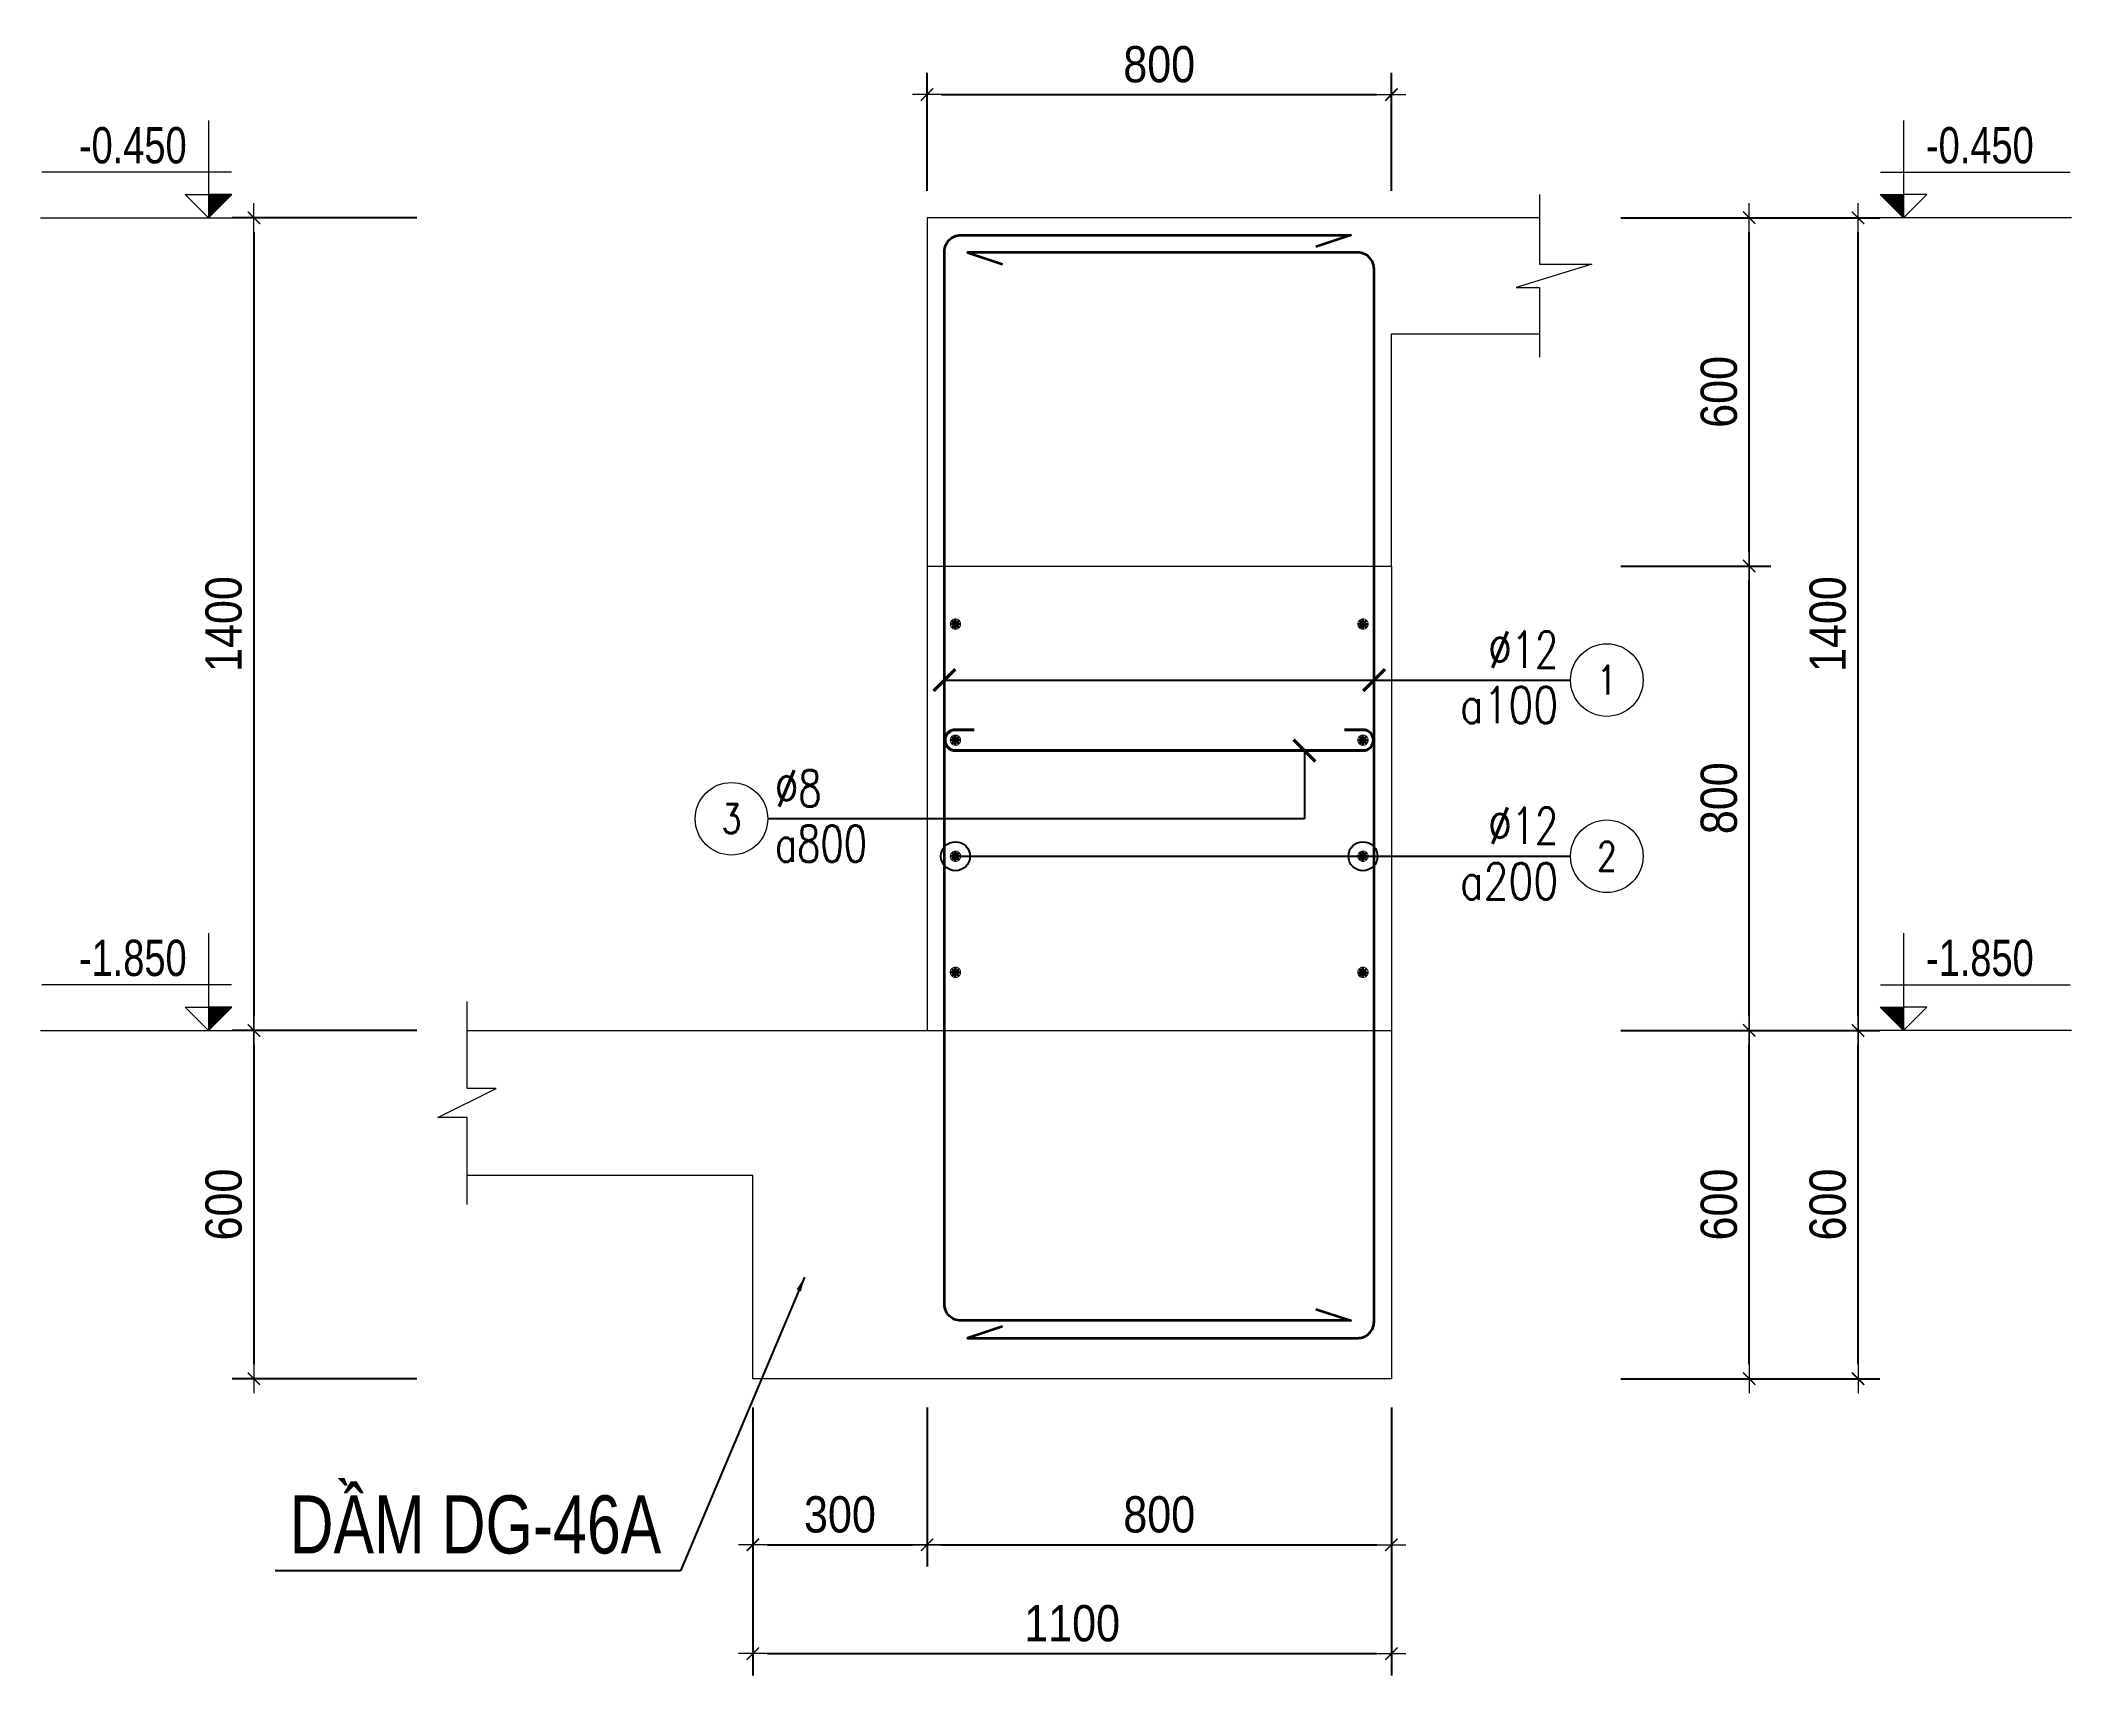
# Model space of a CAD drawing. Header units: millimetres. Extents: x -172050 to 1089997, y 452920 to 1051687.
# Drawn here: x 525090 to 528588, y 452920 to 455736 of the extents above; entities that cross this region are included whole.
import ezdxf
from ezdxf.enums import TextEntityAlignment as Align

# ---------------------------------------------------------------- set-up
doc = ezdxf.new("R2010")
doc.units = ezdxf.units.MM
doc.header["$MEASUREMENT"] = 0
doc.linetypes.add('HIDDEN', pattern=[9.525, 6.35, -3.175])
doc.layers.get('Defpoints').update_dxf_attribs({"color": 151, "lineweight": 9})
for name, color, linetype, lineweight in [('NDC_S_ANNO', 7, 'Continuous', 20), ('NDC_S_BREAK-LINE', 1, 'Continuous', 15), ('NDC_S_CONTINUOUS', 3, 'Continuous', 20), ('NDC_S_DIM', 1, 'Continuous', 15), ('NDC_S_HATCH MATERIAL', 8, 'Continuous', 13), ('NDC_S_LEADER', 1, 'Continuous', 15), ('NDC_S_REBAR', 4, 'Continuous', 35), ('NDC_S_SLAB', 2, 'Continuous', 20), ('NDC_S_STIRRUP', 4, 'Continuous', 40), ('NDC_S_TEXT SYMBOL', 7, 'Continuous', 20), ('NDC_S_THIN LINE', 8, 'Continuous', 9), ('NDC_S_VN TEXT', 7, 'Continuous', 20)]:
    doc.layers.add(name, color=color, linetype=linetype, lineweight=lineweight)
doc.styles.add('NDC_ARIAL', font='arial.ttf', dxfattribs={"width": 0.85})
doc.styles.add('NDC_DIM', font='', dxfattribs={"width": 0.75})
doc.styles.add('NDC_EN TXT', font='romans.shx', dxfattribs={"width": 0.8})
doc.styles.get('NDC_DIM').set_extended_font_data('Dotum')
doc.dimstyles.new('NDC_1-25', dxfattribs={"dimscale": 25, "dimtxt": 2.5, "dimasz": 1, "dimexe": 1.5, "dimexo": 0, "dimgap": 0.8, "dimtad": 1, "dimdec": 0, "dimdsep": 46, "dimtxsty": 'NDC_ARIAL', "dimblk": 'DIMMARK', "dimcen": 49999.938995, "dimdle": 1.5, "dimclrd": 1, "dimclre": 1, "dimclrt": 3, "dimadec": 0, "dimazin": 0, "dimtfac": 1, "dimtdec": 0, "dimtix": 1, "dimtmove": 2, "dimatfit": 3, "dimfxl": 1, "dimarcsym": 0})
doc.dimstyles.new('NDC_dim_25', dxfattribs={"dimscale": 25, "dimtxt": 2.2, "dimasz": 1.5, "dimexe": 1.5, "dimexo": 2.5, "dimgap": 1, "dimtad": 1, "dimdec": 0, "dimzin": 0, "dimdsep": 46, "dimtxsty": 'NDC_DIM', "dimblk": 'DIMMARK', "dimcen": 0.09, "dimdle": 1.2, "dimclrd": 1, "dimclre": 1, "dimclrt": 3, "dimadec": 0, "dimazin": 0, "dimtfac": 1, "dimtdec": 0, "dimtix": 1, "dimtofl": 0, "dimtmove": 0, "dimatfit": 3, "dimfxl": 6, "dimfxlon": 1, "dimtolj": 1, "dimtzin": 0, "dimarcsym": 0})

msp = doc.modelspace()

# ---------------------------------------------------------------- texts
at = {"layer": 'NDC_S_VN TEXT', "style": 'NDC_ARIAL', "width": 0.75}
msp.add_text('DẦM DG-46A', height=100, rotation=0, dxfattribs=at).set_placement((525518.5, 453129.8))

# ---------------------------------------------------------------- blocks, each defined once
blk = doc.blocks.new('RW1')
at = {"layer": 'NDC_S_BREAK-LINE'}
blk.add_lwpolyline([(-492.4, 300), (-492.4, 450), (-542.4, 450), (-442.4, 500), (-492.4, 500), (-492.4, 650)], dxfattribs=at)
at = {"layer": 'NDC_S_CONTINUOUS'}
for points in [[(1355.1, 2000), (300, 2000), (300, 600)], [(1100, 1400), (1100, 1800), (1355.1, 1800)], [(1100, 1400), (1100, 0), (0, 0), (0, 350), (-492.4, 350)], [(-492.4, 600), (300, 600)]]:
    blk.add_lwpolyline(points, dxfattribs=at)
at = {"layer": 'NDC_S_DIM'}
blk.add_lwpolyline([(1355.1, 2040), (1355.1, 1920), (1445.3, 1920), (1315.1, 1880), (1355.1, 1880), (1355.1, 1760)], dxfattribs=at)
at = {"layer": 'NDC_S_HATCH MATERIAL', "linetype": 'HIDDEN', "ltscale": 200}
for p, q in [((300, 1400), (1100, 1400)), ((300, 600), (1100, 600))]:
    blk.add_line(p, q, dxfattribs=at)
blk = doc.blocks.new('DIMMARK')
at = {"layer": 'NDC_S_DIM', "color": 1}
blk.add_line((-1.5, 0), (1, 0), dxfattribs=at)
at = {"layer": 'NDC_S_DIM', "color": 2, "const_width": 0.1}
blk.add_lwpolyline([(-0.424, -0.424), (0.424, 0.424)], dxfattribs=at)
blk = doc.blocks.new('*D903')
at = {"layer": 'Defpoints', "color": 0, "transparency": 16777216}
for p in [(526316.6, 453381.4), (526616.6, 453381.4), (526616.6, 453144.7)]:
    blk.add_point(p, dxfattribs=at)
at = {"layer": 'NDC_S_DIM', "color": 1, "lineweight": -2, "transparency": 16777216}
for p, q in [((526316.6, 453381.4), (526316.6, 453107.2)), ((526616.6, 453381.4), (526616.6, 453107.2)), ((526341.6, 453144.7), (526591.6, 453144.7))]:
    blk.add_line(p, q, dxfattribs=at)
at = {"layer": 'NDC_S_DIM', "color": 1, "lineweight": -2, "transparency": 16777216, "xscale": 25, "yscale": 25, "zscale": 25, "rotation": 180}
blk.add_blockref('DIMMARK', (526316.6, 453144.7), dxfattribs=at)
at = {"layer": 'NDC_S_DIM', "color": 1, "lineweight": -2, "transparency": 16777216, "xscale": 25, "yscale": 25, "zscale": 25}
blk.add_blockref('DIMMARK', (526616.6, 453144.7), dxfattribs=at)
at = {"layer": 'NDC_S_DIM', "color": 3, "transparency": 16777216, "insert": (526466.6, 453196.7), "char_height": 62.5, "attachment_point": 5, "style": 'NDC_ARIAL'}
blk.add_mtext('300', dxfattribs=at)
blk = doc.blocks.new('*D904')
at = {"layer": 'Defpoints', "color": 0, "transparency": 16777216}
for p in [(526616.6, 453381.4), (527416.6, 453381.4), (527416.6, 453144.7)]:
    blk.add_point(p, dxfattribs=at)
at = {"layer": 'NDC_S_DIM', "color": 1, "lineweight": -2, "transparency": 16777216}
for p, q in [((526616.6, 453381.4), (526616.6, 453107.2)), ((527416.6, 453381.4), (527416.6, 453107.2)), ((526641.6, 453144.7), (527391.6, 453144.7))]:
    blk.add_line(p, q, dxfattribs=at)
at = {"layer": 'NDC_S_DIM', "color": 1, "lineweight": -2, "transparency": 16777216, "xscale": 25, "yscale": 25, "zscale": 25, "rotation": 180}
blk.add_blockref('DIMMARK', (526616.6, 453144.7), dxfattribs=at)
at = {"layer": 'NDC_S_DIM', "color": 1, "lineweight": -2, "transparency": 16777216, "xscale": 25, "yscale": 25, "zscale": 25}
blk.add_blockref('DIMMARK', (527416.6, 453144.7), dxfattribs=at)
at = {"layer": 'NDC_S_DIM', "color": 3, "transparency": 16777216, "insert": (527016.6, 453196.7), "char_height": 62.5, "attachment_point": 5, "style": 'NDC_ARIAL'}
blk.add_mtext('800', dxfattribs=at)
blk = doc.blocks.new('*D905')
at = {"layer": 'Defpoints', "color": 0, "transparency": 16777216}
for p in [(526316.6, 453381.4), (527416.6, 453381.4), (527416.6, 452957.2)]:
    blk.add_point(p, dxfattribs=at)
at = {"layer": 'NDC_S_DIM', "color": 1, "lineweight": -2, "transparency": 16777216}
for p, q in [((526316.6, 453381.4), (526316.6, 452919.7)), ((527416.6, 453381.4), (527416.6, 452919.7)), ((526341.6, 452957.2), (527391.6, 452957.2))]:
    blk.add_line(p, q, dxfattribs=at)
at = {"layer": 'NDC_S_DIM', "color": 1, "lineweight": -2, "transparency": 16777216, "xscale": 25, "yscale": 25, "zscale": 25, "rotation": 180}
blk.add_blockref('DIMMARK', (526316.6, 452957.2), dxfattribs=at)
at = {"layer": 'NDC_S_DIM', "color": 1, "lineweight": -2, "transparency": 16777216, "xscale": 25, "yscale": 25, "zscale": 25}
blk.add_blockref('DIMMARK', (527416.6, 452957.2), dxfattribs=at)
at = {"layer": 'NDC_S_DIM', "color": 3, "transparency": 16777216, "insert": (526866.6, 453009.2), "char_height": 62.5, "attachment_point": 5, "style": 'NDC_ARIAL'}
blk.add_mtext('1100', dxfattribs=at)
blk = doc.blocks.new('*D906')
at = {"layer": 'Defpoints', "color": 0, "transparency": 16777216}
for p in [(527811.6, 454030.9), (528032.9, 454030.9), (527811.6, 453430.9)]:
    blk.add_point(p, dxfattribs=at)
at = {"layer": 'NDC_S_DIM', "color": 1, "lineweight": -2, "transparency": 16777216}
for p, q in [((527811.6, 454030.9), (528070.4, 454030.9)), ((528032.9, 453455.9), (528032.9, 454005.9)), ((527811.6, 453430.9), (528070.4, 453430.9))]:
    blk.add_line(p, q, dxfattribs=at)
at = {"layer": 'NDC_S_DIM', "color": 1, "lineweight": -2, "transparency": 16777216, "xscale": 25, "yscale": 25, "zscale": 25}
for p, rotation in [((528032.9, 454030.9), 90), ((528032.9, 453430.9), 270)]:
    blk.add_blockref('DIMMARK', p, dxfattribs=dict(at, rotation=rotation))
at = {"layer": 'NDC_S_DIM', "color": 3, "transparency": 16777216, "insert": (527981, 453730.9), "char_height": 62.5, "attachment_point": 5, "rotation": 90, "style": 'NDC_ARIAL'}
blk.add_mtext('600', dxfattribs=at)
blk = doc.blocks.new('*D907')
at = {"layer": 'Defpoints', "color": 0, "transparency": 16777216}
for p in [(527811.6, 454830.9), (528032.9, 454830.9), (527811.6, 454030.9)]:
    blk.add_point(p, dxfattribs=at)
at = {"layer": 'NDC_S_DIM', "color": 1, "lineweight": -2, "transparency": 16777216}
for p, q in [((527811.6, 454830.9), (528070.4, 454830.9)), ((528032.9, 454055.9), (528032.9, 454805.9)), ((527811.6, 454030.9), (528070.4, 454030.9))]:
    blk.add_line(p, q, dxfattribs=at)
at = {"layer": 'NDC_S_DIM', "color": 1, "lineweight": -2, "transparency": 16777216, "xscale": 25, "yscale": 25, "zscale": 25}
for p, rotation in [((528032.9, 454830.9), 90), ((528032.9, 454030.9), 270)]:
    blk.add_blockref('DIMMARK', p, dxfattribs=dict(at, rotation=rotation))
at = {"layer": 'NDC_S_DIM', "color": 3, "transparency": 16777216, "insert": (527981, 454430.9), "char_height": 62.5, "attachment_point": 5, "rotation": 90, "style": 'NDC_ARIAL'}
blk.add_mtext('800', dxfattribs=at)
blk = doc.blocks.new('*D908')
at = {"layer": 'Defpoints', "color": 0, "transparency": 16777216}
for p in [(527811.6, 455430.9), (528032.9, 455430.9), (527811.6, 454830.9)]:
    blk.add_point(p, dxfattribs=at)
at = {"layer": 'NDC_S_DIM', "color": 1, "lineweight": -2, "transparency": 16777216}
for p, q in [((527811.6, 455430.9), (528070.4, 455430.9)), ((528032.9, 454855.9), (528032.9, 455405.9)), ((527811.6, 454830.9), (528070.4, 454830.9))]:
    blk.add_line(p, q, dxfattribs=at)
at = {"layer": 'NDC_S_DIM', "color": 1, "lineweight": -2, "transparency": 16777216, "xscale": 25, "yscale": 25, "zscale": 25}
for p, rotation in [((528032.9, 455430.9), 90), ((528032.9, 454830.9), 270)]:
    blk.add_blockref('DIMMARK', p, dxfattribs=dict(at, rotation=rotation))
at = {"layer": 'NDC_S_DIM', "color": 3, "transparency": 16777216, "insert": (527981, 455130.9), "char_height": 62.5, "attachment_point": 5, "rotation": 90, "style": 'NDC_ARIAL'}
blk.add_mtext('600', dxfattribs=at)
blk = doc.blocks.new('*D909')
at = {"layer": 'Defpoints', "color": 0, "transparency": 16777216}
for p in [(527811.6, 455430.9), (528220.4, 455430.9), (527811.6, 454030.9)]:
    blk.add_point(p, dxfattribs=at)
at = {"layer": 'NDC_S_DIM', "color": 1, "lineweight": -2, "transparency": 16777216}
for p, q in [((527811.6, 455430.9), (528257.9, 455430.9)), ((528220.4, 454055.9), (528220.4, 455405.9)), ((527811.6, 454030.9), (528257.9, 454030.9))]:
    blk.add_line(p, q, dxfattribs=at)
at = {"layer": 'NDC_S_DIM', "color": 1, "lineweight": -2, "transparency": 16777216, "xscale": 25, "yscale": 25, "zscale": 25}
for p, rotation in [((528220.4, 455430.9), 90), ((528220.4, 454030.9), 270)]:
    blk.add_blockref('DIMMARK', p, dxfattribs=dict(at, rotation=rotation))
at = {"layer": 'NDC_S_DIM', "color": 3, "transparency": 16777216, "insert": (528168.5, 454730.9), "char_height": 62.5, "attachment_point": 5, "rotation": 90, "style": 'NDC_ARIAL'}
blk.add_mtext('1400', dxfattribs=at)
blk = doc.blocks.new('*D910')
at = {"layer": 'Defpoints', "color": 0, "transparency": 16777216}
for p in [(527811.6, 454030.9), (528220.4, 454030.9), (527811.6, 453430.9)]:
    blk.add_point(p, dxfattribs=at)
at = {"layer": 'NDC_S_DIM', "color": 1, "lineweight": -2, "transparency": 16777216}
for p, q in [((527811.6, 454030.9), (528257.9, 454030.9)), ((528220.4, 453455.9), (528220.4, 454005.9)), ((527811.6, 453430.9), (528257.9, 453430.9))]:
    blk.add_line(p, q, dxfattribs=at)
at = {"layer": 'NDC_S_DIM', "color": 1, "lineweight": -2, "transparency": 16777216, "xscale": 25, "yscale": 25, "zscale": 25}
for p, rotation in [((528220.4, 454030.9), 90), ((528220.4, 453430.9), 270)]:
    blk.add_blockref('DIMMARK', p, dxfattribs=dict(at, rotation=rotation))
at = {"layer": 'NDC_S_DIM', "color": 3, "transparency": 16777216, "insert": (528168.5, 453730.9), "char_height": 62.5, "attachment_point": 5, "rotation": 90, "style": 'NDC_ARIAL'}
blk.add_mtext('600', dxfattribs=at)
blk = doc.blocks.new('*D911')
at = {"layer": 'Defpoints', "color": 0, "transparency": 16777216}
for p in [(527416.6, 455643.1), (526616.6, 455477.1), (527416.6, 455477.1)]:
    blk.add_point(p, dxfattribs=at)
at = {"layer": 'NDC_S_DIM', "color": 1, "lineweight": -2, "transparency": 16777216}
for p, q in [((526616.6, 455477.1), (526616.6, 455680.6)), ((527416.6, 455477.1), (527416.6, 455680.6)), ((526641.6, 455643.1), (527391.6, 455643.1))]:
    blk.add_line(p, q, dxfattribs=at)
at = {"layer": 'NDC_S_DIM', "color": 1, "lineweight": -2, "transparency": 16777216, "xscale": 25, "yscale": 25, "zscale": 25, "rotation": 180}
blk.add_blockref('DIMMARK', (526616.6, 455643.1), dxfattribs=at)
at = {"layer": 'NDC_S_DIM', "color": 1, "lineweight": -2, "transparency": 16777216, "xscale": 25, "yscale": 25, "zscale": 25}
blk.add_blockref('DIMMARK', (527416.6, 455643.1), dxfattribs=at)
at = {"layer": 'NDC_S_DIM', "color": 3, "transparency": 16777216, "insert": (527016.6, 455695), "char_height": 62.5, "attachment_point": 5, "style": 'NDC_ARIAL'}
blk.add_mtext('800', dxfattribs=at)
blk = doc.blocks.new('*U631')
blk.add_circle((2.5, 0), 2.5)
at = {"layer": 'NDC_S_VN TEXT', "color": 3, "style": 'NDC_EN TXT'}
for tag, width, p in [('DK2', 0.75, (-0.85, 0.85)), ('KC2', 0.8, (-0.85, -2.97))]:
    blk.add_attdef(tag, text='', height=2.5, dxfattribs=dict(at, width=width)).set_placement(p, align=Align.RIGHT)
at = {"layer": 'NDC_S_VN TEXT', "color": 7, "style": 'NDC_EN TXT', "width": 0.8}
blk.add_attdef('SH3', text='', height=2, dxfattribs=at).set_placement((2.5, 0), align=Align.MIDDLE)
blk = doc.blocks.new('CD')
at = {"layer": 'NDC_S_ANNO'}
blk.add_hatch(color=3, dxfattribs=at).paths.add_polyline_path([(0, 160), (-161, 160), (0, 0)])
at = {"layer": 'NDC_S_ANNO', "ltscale": 50}
h = blk.add_hatch(dxfattribs=at)
h.set_pattern_fill('ANSI31', color=256, scale=140.625054, style=0)
h.set_pattern_definition([(45, (6e-10, 0), (-315.7, 315.7), [])])
h.paths.add_polyline_path([(0, 160), (0, 0), (161, 160)])
for p, q in [((-159, 314), (1147, 314)), ((1156, 0), (-164, 0))]:
    blk.add_line(p, q, dxfattribs=at)
for points in [[(0, 669), (0, 0)], [(0, 0), (-161, 160), (0, 160)], [(0, 0), (161, 160), (0, 160)]]:
    blk.add_lwpolyline(points, dxfattribs=at)
at = {"layer": 'NDC_S_TEXT SYMBOL', "color": 3, "style": 'NDC_DIM', "width": 0.7}
blk.add_attdef('COT', (154, 375), '', height=250, dxfattribs=at)
blk = doc.blocks.new('*D912')
at = {"layer": 'Defpoints', "color": 0, "transparency": 16777216}
for p in [(525737.5, 455430.9), (525457.2, 454030.9), (525737.5, 454030.9)]:
    blk.add_point(p, dxfattribs=at)
at = {"layer": 'NDC_S_DIM', "color": 1, "lineweight": -2, "transparency": 16777216}
for p, q in [((525737.5, 455430.9), (525419.7, 455430.9)), ((525457.2, 455405.9), (525457.2, 454055.9)), ((525737.5, 454030.9), (525419.7, 454030.9))]:
    blk.add_line(p, q, dxfattribs=at)
at = {"layer": 'NDC_S_DIM', "color": 1, "lineweight": -2, "transparency": 16777216, "xscale": 25, "yscale": 25, "zscale": 25}
for p, rotation in [((525457.2, 455430.9), 90), ((525457.2, 454030.9), 270)]:
    blk.add_blockref('DIMMARK', p, dxfattribs=dict(at, rotation=rotation))
at = {"layer": 'NDC_S_DIM', "color": 3, "transparency": 16777216, "insert": (525405.2, 454730.9), "char_height": 62.5, "attachment_point": 5, "rotation": 90, "style": 'NDC_ARIAL'}
blk.add_mtext('1400', dxfattribs=at)
blk = doc.blocks.new('*D913')
at = {"layer": 'Defpoints', "color": 0, "transparency": 16777216}
for p in [(525737.5, 454030.9), (525457.2, 453430.9), (525737.5, 453430.9)]:
    blk.add_point(p, dxfattribs=at)
at = {"layer": 'NDC_S_DIM', "color": 1, "lineweight": -2, "transparency": 16777216}
for p, q in [((525737.5, 454030.9), (525419.7, 454030.9)), ((525457.2, 454005.9), (525457.2, 453455.9)), ((525737.5, 453430.9), (525419.7, 453430.9))]:
    blk.add_line(p, q, dxfattribs=at)
at = {"layer": 'NDC_S_DIM', "color": 1, "lineweight": -2, "transparency": 16777216, "xscale": 25, "yscale": 25, "zscale": 25}
for p, rotation in [((525457.2, 454030.9), 90), ((525457.2, 453430.9), 270)]:
    blk.add_blockref('DIMMARK', p, dxfattribs=dict(at, rotation=rotation))
at = {"layer": 'NDC_S_DIM', "color": 3, "transparency": 16777216, "insert": (525405.2, 453730.9), "char_height": 62.5, "attachment_point": 5, "rotation": 90, "style": 'NDC_ARIAL'}
blk.add_mtext('600', dxfattribs=at)
blk = doc.blocks.new('kata_block_THEP')
at = {"layer": 'NDC_S_REBAR', "color": 0}
for p, q in [((-0.5, 0), (0.5, 0)), ((-0.35, 0.35), (0.35, -0.35)), ((0.35, 0.35), (-0.35, -0.35)), ((0, 0.5), (0, -0.5))]:
    blk.add_line(p, q, dxfattribs=at)
at = {"layer": 'NDC_S_REBAR', "color": 0, "const_width": 0.0833}
blk.add_lwpolyline([(-0.5, 0, 1), (0.5, 0, 1), (-0.5, 0, 1)], format="xyb", dxfattribs=at)
blk = doc.blocks.new('*U759')
at = {"layer": 'NDC_S_REBAR', "xscale": 18, "yscale": 18, "zscale": 18}
blk.add_blockref('kata_block_THEP', (0, 0), dxfattribs=at)
blk = doc.blocks.new('*U760')
at = {"layer": 'NDC_S_CONTINUOUS', "color": 0, "linetype": 'ByBlock', "lineweight": -2, "transparency": 16777216}
for p in [(0, 0), (200, 0), (400, 0), (600, 0)]:
    blk.add_blockref('*U759', p, dxfattribs=at)
blk = doc.blocks.new('*U761')
at = {"layer": 'NDC_S_REBAR', "xscale": 18, "yscale": 18, "zscale": 18}
blk.add_blockref('kata_block_THEP', (0, 0), dxfattribs=at)
blk = doc.blocks.new('*U762')
at = {"layer": 'NDC_S_CONTINUOUS', "color": 0, "linetype": 'ByBlock', "lineweight": -2, "transparency": 16777216}
for p in [(0, 0), (200, 0), (400, 0), (600, 0)]:
    blk.add_blockref('*U761', p, dxfattribs=at)
blk = doc.blocks.new('*U296')
blk.add_circle((-2.5, 0), 2.5)
at = {"layer": 'NDC_S_VN TEXT', "color": 3, "style": 'NDC_EN TXT', "width": 0.75}
for tag, p in [('DK1', (0.5, 0.85)), ('KC1', (0.5, -2.97))]:
    blk.add_attdef(tag, p, '', height=2.5, dxfattribs=at)
at = {"layer": 'NDC_S_VN TEXT', "color": 7, "style": 'NDC_EN TXT', "width": 0.8}
blk.add_attdef('SH2', text='', height=2, dxfattribs=at).set_placement((-2.5, 0), align=Align.MIDDLE)

# ---------------------------------------------------------------- dimensions: what is measured, and where the dimension line sits
at = {"layer": 'NDC_S_DIM'}
for base, p1, p2, picture, middle in [((527416.6, 455643.1), (526616.6, 455477.1), (527416.6, 455477.1), '*D911', (527016.6, 455695)), ((526616.6, 453144.7), (526316.6, 453381.4), (526616.6, 453381.4), '*D903', (526466.6, 453196.7)), ((527416.6, 452957.2), (526316.6, 453381.4), (527416.6, 453381.4), '*D905', (526866.6, 453009.2)), ((527416.6, 453144.7), (526616.6, 453381.4), (527416.6, 453381.4), '*D904', (527016.6, 453196.7))]:
    dim = msp.add_linear_dim(base=base, p1=p1, p2=p2, dimstyle='NDC_1-25', dxfattribs=at)
    dim.commit()
    dim.dimension.update_dxf_attribs({"geometry": picture, "text_midpoint": middle})
for base, p1, p2, picture, middle in [((525457.2, 454030.9), (525737.5, 455430.9), (525737.5, 454030.9), '*D912', (525405.2, 454730.9)), ((528032.9, 455430.9), (527811.6, 454830.9), (527811.6, 455430.9), '*D908', (527981, 455130.9)), ((528220.4, 455430.9), (527811.6, 454030.9), (527811.6, 455430.9), '*D909', (528168.5, 454730.9)), ((528032.9, 454830.9), (527811.6, 454030.9), (527811.6, 454830.9), '*D907', (527981, 454430.9)), ((525457.2, 453430.9), (525737.5, 454030.9), (525737.5, 453430.9), '*D913', (525405.2, 453730.9)), ((528032.9, 454030.9), (527811.6, 453430.9), (527811.6, 454030.9), '*D906', (527981, 453730.9)), ((528220.4, 454030.9), (527811.6, 453430.9), (527811.6, 454030.9), '*D910', (528168.5, 453730.9))]:
    dim = msp.add_linear_dim(base=base, p1=p1, p2=p2, angle=90, dimstyle='NDC_1-25', dxfattribs=at)
    dim.commit()
    dim.dimension.update_dxf_attribs({"geometry": picture, "text_midpoint": middle})

# ---------------------------------------------------------------- linework, layer by layer
at = {"layer": 'NDC_S_REBAR'}
for points in [[(527286.6, 453550.9), (527346.6, 453530.9), (526674.6, 453530.9, -0.414214), (526646.6, 453558.9), (526646.6, 455372.9, -0.414214), (526674.6, 455400.9), (527346.6, 455400.9), (527286.6, 455380.9)], [(526746.6, 453520.9), (526686.6, 453500.9), (527358.6, 453500.9, 0.414214), (527386.6, 453528.9), (527386.6, 455342.9, 0.414214), (527358.6, 455370.9), (526686.6, 455370.9), (526746.6, 455350.9)]]:
    msp.add_lwpolyline(points, format="xyb", dxfattribs=at)
at = {"layer": 'NDC_S_STIRRUP'}
msp.add_lwpolyline([(526697.6, 454548.9), (526665.6, 454548.9, 1), (526665.6, 454512.9), (527367.6, 454512.9, 1), (527367.6, 454548.9), (527335.6, 454548.9)], format="xyb", dxfattribs=at)

# ---------------------------------------------------------------- block references
at = {"layer": 'NDC_S_CONTINUOUS', "xscale": -1, "rotation": 270}
msp.add_blockref('*U760', (526665.6, 454130.9), dxfattribs=at)
at = {"layer": 'NDC_S_CONTINUOUS', "rotation": 90.00000000000001}
msp.add_blockref('*U762', (527367.6, 454130.9), dxfattribs=at)
at = {"layer": 'NDC_S_DIM'}
ref = msp.add_blockref('CD', (525378.7, 455430.9), dxfattribs=dict(at, xscale=-0.25, yscale=0.25, zscale=0.25))
ref.add_attrib('COT', '-0.450', (525155.6, 455524.6), dxfattribs={"layer": '0', "color": 3, "height": 62.5, "style": 'NDC_ARIAL', "width": 0.75})
ref = msp.add_blockref('CD', (528298.9, 455430.9), dxfattribs=dict(at, xscale=0.25, yscale=0.25, zscale=0.25))
ref.add_attrib('COT', '-0.450', (528337.4, 455524.6), dxfattribs={"layer": '0', "color": 3, "height": 62.5, "style": 'NDC_ARIAL', "width": 0.75})
ref = msp.add_blockref('CD', (525378.7, 454030.9), dxfattribs=dict(at, xscale=-0.25, yscale=0.25, zscale=0.25))
ref.add_attrib('COT', '-1.850', (525155.6, 454124.6), dxfattribs={"layer": '0', "color": 3, "height": 62.5, "style": 'NDC_ARIAL', "width": 0.75})
ref = msp.add_blockref('CD', (528298.9, 454030.9), dxfattribs=dict(at, xscale=0.25, yscale=0.25, zscale=0.25))
ref.add_attrib('COT', '-1.850', (528337.4, 454124.6), dxfattribs={"layer": '0', "color": 3, "height": 62.5, "style": 'NDC_ARIAL', "width": 0.75})
at = {"layer": 'NDC_S_REBAR', "color": 3, "xscale": 12, "yscale": 12, "zscale": 12}
for p in [(526665.6, 454330.9), (527367.6, 454330.9)]:
    msp.add_blockref('kata_block_THEP', p, dxfattribs=at)
at = {"layer": 'NDC_S_SLAB'}
msp.add_blockref('RW1', (526316.6, 453430.9), dxfattribs=at)
at = {"layer": 'NDC_S_THIN LINE', "ltscale": 0.005, "xscale": 25, "yscale": 25, "zscale": 25}
for p, values in [((527725.2, 454634.4), {'SH3': '1', 'DK2': '%%c12', 'KC2': 'a100'}), ((527725.2, 454330.9), {'SH3': '2', 'DK2': '%%c12', 'KC2': 'a200'})]:
    msp.add_blockref('*U631', p, dxfattribs=at).add_auto_attribs(values)
at = {"layer": 'NDC_S_THIN LINE', "xscale": 25, "yscale": 25, "zscale": 25}
msp.add_blockref('*U296', (526342.2, 454395.5), dxfattribs=at).add_auto_attribs({'SH2': '3', 'DK1': '%%c8', 'KC1': 'a800'})

msp.set_redraw_order([(e.dxf.handle, doc.entitydb.next_handle()) for e in msp.query("TEXT MTEXT ATTDEF DIMENSION ARC_DIMENSION")])  # texts and dimensions are drawn at this point

# ---------------------------------------------------------------- leaders
at = {"layer": 'NDC_S_DIM'}
msp.add_leader([(526405.5, 453605.9), (526191.8, 453100), (525493.5, 453100)], dimstyle='NDC_1-25', override={"dimgap": 0.8, "dimtad": 0}, dxfattribs=at)
at = {"layer": 'NDC_S_LEADER'}
for points in [[(526665.6, 454330.9), (527725.2, 454330.9)], [(527367.6, 454330.9), (527725.2, 454330.9)]]:
    msp.add_leader(points, dimstyle='NDC_1-25', override={"dimasz": 2, "dimldrblk": 'DotBlank'}, dxfattribs=at)
at = {"layer": 'NDC_S_THIN LINE', "ltscale": 0.005}
for points in [[(526646.6, 454634.4), (527725.2, 454634.4)], [(527386.6, 454634.4), (527725.2, 454634.4)], [(527266.6, 454512.9), (527266.6, 454395.5), (526342.2, 454395.5)]]:
    msp.add_leader(points, dimstyle='NDC_dim_25', override={"dimldrblk": 'ArchTick'}, dxfattribs=at)

doc.saveas('drawing.dxf')
